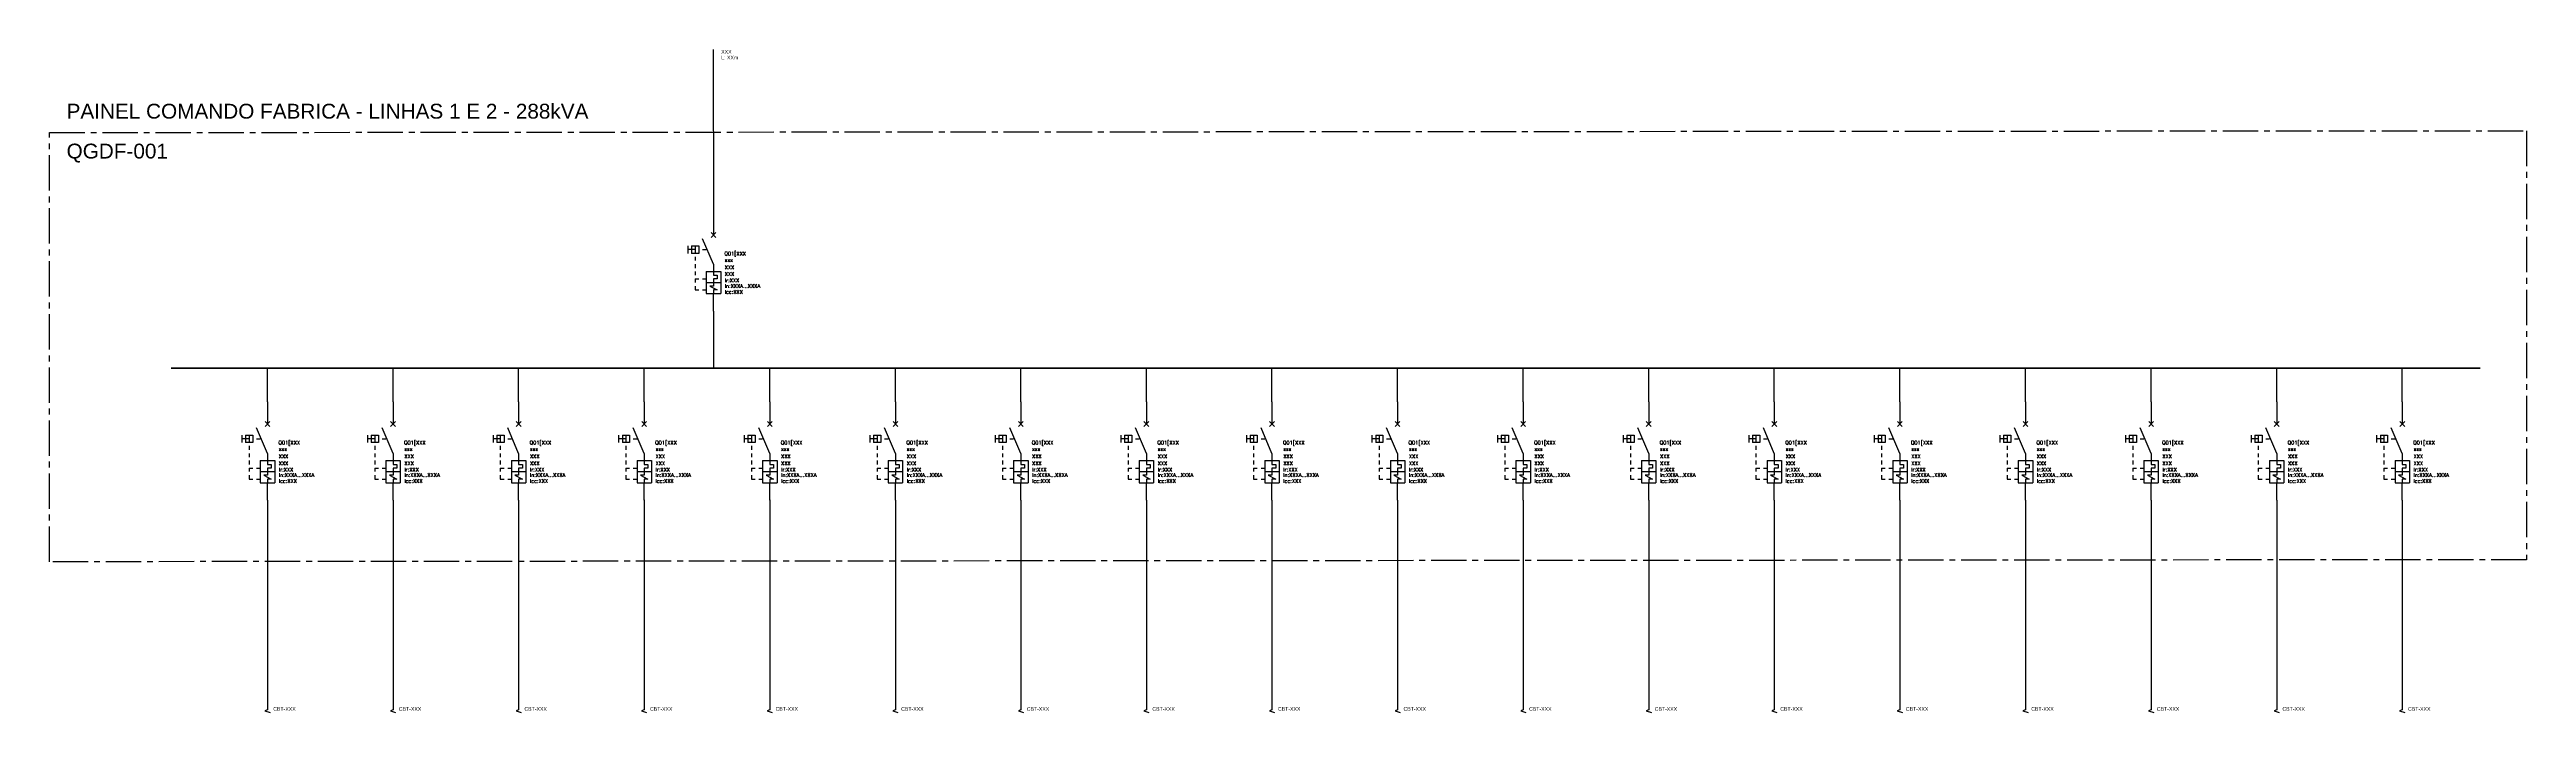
# Model space of a CAD drawing. Header units: millimetres. Extents: x -12677 to 16693, y -21987 to 772.
# Drawn here: x -12677 to -11342, y -21951 to -21594 of the extents above; entities that cross this region are included whole.
import ezdxf

# ---------------------------------------------------------------- set-up
doc = ezdxf.new("R2010")
doc.units = ezdxf.units.MM
doc.linetypes.add('CENTRO2', pattern=[28.575, 19.05, -3.175, 3.175, -3.175])
doc.layers.add('Wire', color=3, linetype='Continuous')
doc.styles.add('ROMANS', font='romans.shx', dxfattribs={"height": 300})
doc.styles.add('SKMStyle11', font='arial.ttf')

# ---------------------------------------------------------------- blocks, each defined once
blk = doc.blocks.new('DISJUNTOR')
at = {"color": 1, "linetype": 'Continuous'}
for p, q in [((-1.3, 1.3), (1.3, -1.3)), ((1.3, 1.3), (-1.3, -1.3)), ((-13.8, -5.9), (-13.8, -9.9)), ((-9.9, -7.9), (-13.8, -7.9)), ((-11.8, -5.9), (-7.9, -5.9)), ((-11.8, -5.9), (-11.8, -9.9)), ((-7.9, -9.9), (-11.8, -9.9)), ((-9.9, -5.9), (-9.9, -9.9)), ((-9.9, -11.8), (-9.9, -13.8)), ((-7.9, -5.9), (-7.9, -9.9)), ((0, -15.8), (-5.9, -2)), ((-5.9, -7.9), (-3.9, -7.9)), ((-9.9, -15.8), (-9.9, -17.8)), ((-9.9, -19.7), (-9.9, -21.7)), ((-9.9, -23.7), (-9.9, -25.6)), ((-9.9, -23.7), (-7.9, -23.7)), ((-9.9, -23.7), (-9.9, -23.7)), ((-5.9, -23.7), (-3.9, -23.7)), ((-3.9, -19.7), (3.9, -19.7)), ((-3.9, -19.7), (-3.9, -31.6)), ((-3.9, -25.6), (3.9, -25.6)), ((0, -15.8), (0, -19.7)), ((0, -19.7), (0, -21.7)), ((0, -21.7), (2, -21.7)), ((0, -23.7), (0, -25.6)), ((2, -23.7), (0, -23.7)), ((0, -25.6), (0, -27.6)), ((2, -21.7), (2, -23.7)), ((3.9, -19.7), (3.9, -31.6)), ((-9.9, -27.6), (-9.9, -29.6)), ((-9.9, -29.6), (-7.9, -29.6)), ((-5.9, -29.6), (-3.9, -29.6)), ((-3.9, -31.6), (3.9, -31.6)), ((-2, -27.6), (2, -29.6)), ((0, -27.6), (-2, -27.6)), ((0, -29.6), (0, -31.6)), ((2, -29.6), (0, -29.6))]:
    blk.add_line(p, q, dxfattribs=at)
at = {"layer": 'Wire'}
for points in [[(0, 12), (0, 0), (0, 0)], [(0, -41), (0, -31.6)]]:
    blk.add_lwpolyline(points, dxfattribs=at)
at = {"layer": 'Wire', "style": 'ROMANS'}
for tag, p in [('TAG_DISJ', (5.9, -11)), ('FABRICANTE', (6.1, -14.5)), ('MODELO', (6.1, -18.4)), ('MODELO_RELE', (6.1, -22.1)), ('IR', (6.1, -25.5)), ('IN', (6.1, -28.5)), ('ICC', (6.1, -31.7))]:
    blk.add_attdef(tag, p, '', height=2, dxfattribs=at)

msp = doc.modelspace()

# ---------------------------------------------------------------- linework, layer by layer
for p, q in [((-12319.4, -21594), (-12319.2, -21681.9)), ((-12319.2, -21734.9), (-12319.2, -21765.6)), ((-12559.6, -21783.8), (-12559.6, -21765.6)), ((-12491.9, -21783.8), (-12491.9, -21765.6)), ((-12424.2, -21783.8), (-12424.2, -21765.6)), ((-12356.5, -21783.8), (-12356.5, -21765.6)), ((-12288.8, -21783.8), (-12288.8, -21765.6)), ((-12221.1, -21783.8), (-12221.1, -21765.6)), ((-12153.5, -21783.8), (-12153.5, -21765.6)), ((-12085.8, -21783.8), (-12085.8, -21765.6)), ((-12018.1, -21783.8), (-12018.1, -21765.6)), ((-11950.4, -21783.8), (-11950.4, -21765.6)), ((-11882.7, -21783.8), (-11882.7, -21765.6)), ((-11815, -21783.8), (-11815, -21765.6)), ((-11747.3, -21783.8), (-11747.3, -21765.6)), ((-11679.6, -21783.8), (-11679.6, -21765.6)), ((-11611.9, -21783.8), (-11611.9, -21765.6)), ((-11544.2, -21783.8), (-11544.2, -21765.6)), ((-11476.5, -21783.8), (-11476.5, -21765.6)), ((-11408.8, -21783.8), (-11408.8, -21765.6)), ((-12559.6, -21836.8), (-12559.6, -21912.4)), ((-12491.9, -21836.8), (-12491.9, -21912.4)), ((-12424.2, -21836.8), (-12424.2, -21912.4)), ((-12356.5, -21836.7), (-12356.5, -21912.3)), ((-12288.8, -21836.7), (-12288.8, -21912.3)), ((-12221.1, -21836.8), (-12221.1, -21912.4)), ((-12153.5, -21836.8), (-12153.5, -21912.4)), ((-12085.8, -21836.8), (-12085.8, -21912.4)), ((-12018.1, -21836.8), (-12018.1, -21912.4)), ((-11950.4, -21836.8), (-11950.4, -21912.4)), ((-11882.7, -21836.8), (-11882.7, -21912.4)), ((-11815, -21836.8), (-11815, -21912.4)), ((-11747.3, -21836.8), (-11747.3, -21912.4)), ((-11679.6, -21836.8), (-11679.6, -21912.4)), ((-11611.9, -21836.8), (-11611.9, -21912.4)), ((-11544.2, -21836.8), (-11544.2, -21912.4)), ((-11476.5, -21836.8), (-11476.5, -21912.4)), ((-11408.8, -21836.8), (-11408.8, -21912.4)), ((-12559.6, -21904.9), (-12559.6, -21949.8)), ((-12491.9, -21904.9), (-12491.9, -21949.8)), ((-12424.2, -21904.9), (-12424.2, -21949.8)), ((-12356.5, -21904.9), (-12356.5, -21949.8)), ((-12288.8, -21904.8), (-12288.8, -21949.7)), ((-12221.1, -21904.9), (-12221.1, -21949.8)), ((-12153.5, -21904.9), (-12153.5, -21949.8)), ((-12085.8, -21904.9), (-12085.8, -21949.8)), ((-12018.1, -21904.9), (-12018.1, -21949.8)), ((-11950.4, -21904.9), (-11950.4, -21949.8)), ((-11882.7, -21904.9), (-11882.7, -21949.8)), ((-11815, -21904.9), (-11815, -21949.8)), ((-11747.3, -21904.9), (-11747.3, -21949.8)), ((-11679.6, -21904.9), (-11679.6, -21949.8)), ((-11611.9, -21904.9), (-11611.9, -21949.8)), ((-11544.2, -21904.9), (-11544.2, -21949.8)), ((-11476.5, -21904.9), (-11476.5, -21949.8)), ((-11408.8, -21904.9), (-11408.8, -21949.8))]:
    msp.add_line(p, q)
at = {"linetype": 'Continuous'}
for p, q in [((-12559.6, -21949.8), (-12561, -21950.3)), ((-12561, -21950.3), (-12558.2, -21951.2)), ((-12491.9, -21949.8), (-12493.3, -21950.3)), ((-12493.3, -21950.3), (-12490.6, -21951.2)), ((-12424.2, -21949.8), (-12425.6, -21950.3)), ((-12425.6, -21950.3), (-12422.9, -21951.2)), ((-12356.5, -21949.8), (-12357.9, -21950.3)), ((-12357.9, -21950.3), (-12355.2, -21951.2)), ((-12288.8, -21949.8), (-12290.2, -21950.3)), ((-12290.2, -21950.3), (-12287.5, -21951.2)), ((-12221.1, -21949.8), (-12222.5, -21950.3)), ((-12222.5, -21950.3), (-12219.8, -21951.2)), ((-12153.5, -21949.8), (-12154.8, -21950.3)), ((-12154.8, -21950.3), (-12152.1, -21951.2)), ((-12085.8, -21949.8), (-12087.1, -21950.3)), ((-12087.1, -21950.3), (-12084.4, -21951.2)), ((-12018.1, -21949.8), (-12019.4, -21950.3)), ((-12019.4, -21950.3), (-12016.7, -21951.2)), ((-11950.4, -21949.8), (-11951.7, -21950.3)), ((-11951.7, -21950.3), (-11949, -21951.2)), ((-11882.7, -21949.8), (-11884, -21950.3)), ((-11884, -21950.3), (-11881.3, -21951.2)), ((-11815, -21949.8), (-11816.3, -21950.3)), ((-11816.3, -21950.3), (-11813.6, -21951.2)), ((-11747.3, -21949.8), (-11748.7, -21950.3)), ((-11748.7, -21950.3), (-11745.9, -21951.2)), ((-11679.6, -21949.8), (-11681, -21950.3)), ((-11681, -21950.3), (-11678.2, -21951.2)), ((-11611.9, -21949.8), (-11613.3, -21950.3)), ((-11613.3, -21950.3), (-11610.5, -21951.2)), ((-11544.2, -21949.8), (-11545.6, -21950.3)), ((-11545.6, -21950.3), (-11542.8, -21951.2)), ((-11476.5, -21949.8), (-11477.9, -21950.3)), ((-11477.9, -21950.3), (-11475.1, -21951.2)), ((-11408.8, -21949.8), (-11410.2, -21950.3)), ((-11410.2, -21950.3), (-11407.5, -21951.2))]:
    msp.add_line(p, q, dxfattribs=at)
at = {"color": 4, "linetype": 'CENTRO2'}
msp.add_lwpolyline([(-12677.1, -21638.7), (-11341.8, -21637.7), (-11341.8, -21868.9), (-12677.1, -21870)], close=True, dxfattribs=at)
at = {"const_width": 0.917}
msp.add_lwpolyline([(-12611.7, -21765.6), (-11366.8, -21765.6)], dxfattribs=at)

# ---------------------------------------------------------------- block references
at = {"color": 3, "linetype": 'Continuous', "lineweight": 25}
for p in [(-12319.2, -21693.9), (-12559.6, -21795.8), (-12491.9, -21795.8), (-12424.2, -21795.8), (-12356.5, -21795.8), (-12288.8, -21795.8), (-12221.1, -21795.8), (-12153.5, -21795.8), (-12085.8, -21795.8), (-12018.1, -21795.8), (-11950.4, -21795.8), (-11882.7, -21795.8), (-11815, -21795.8), (-11747.3, -21795.8), (-11679.6, -21795.8), (-11611.9, -21795.8), (-11544.2, -21795.8), (-11476.5, -21795.8), (-11408.8, -21795.8)]:
    msp.add_blockref('DISJUNTOR', p, dxfattribs=at).add_auto_attribs({'IR': 'Ir:XXX', 'IN': 'In:XXXA...XXXA', 'FABRICANTE': 'xxx', 'MODELO': 'XXX', 'TAG_DISJ': 'Q01[XXX', 'MODELO_RELE': 'XXX', 'ICC': 'Icc:XXX'})

# ---------------------------------------------------------------- texts
at = {"linetype": 'Continuous', "char_height": 2, "attachment_point": 1, "style": 'SKMStyle11'}
for s, insert, width in [('XXX', (-12315, -21594.2), 12.169), ('CBT-XXX', (-12556.5, -21948.3), 23.544), ('CBT-XXX', (-12488.8, -21948.3), 23.544), ('CBT-XXX', (-12421.1, -21948.3), 23.544), ('CBT-XXX', (-12353.4, -21948.3), 23.544), ('CBT-XXX', (-12285.7, -21948.3), 23.544), ('CBT-XXX', (-12218, -21948.3), 23.544), ('CBT-XXX', (-12150.3, -21948.3), 23.544), ('CBT-XXX', (-12082.6, -21948.3), 23.544), ('CBT-XXX', (-12014.9, -21948.3), 23.544), ('CBT-XXX', (-11947.2, -21948.3), 23.544), ('CBT-XXX', (-11879.5, -21948.3), 23.544), ('CBT-XXX', (-11811.8, -21948.3), 23.544), ('CBT-XXX', (-11744.1, -21948.3), 23.544), ('CBT-XXX', (-11676.4, -21948.3), 23.544), ('CBT-XXX', (-11608.8, -21948.3), 23.544), ('CBT-XXX', (-11541.1, -21948.3), 23.544), ('CBT-XXX', (-11473.4, -21948.3), 23.544), ('CBT-XXX', (-11405.7, -21948.3), 23.544)]:
    msp.add_mtext(s, dxfattribs=dict(at, insert=insert, width=width))
at = {"linetype": 'Continuous', "insert": (-12315, -21597.3), "char_height": 2, "attachment_point": 1, "style": 'SKMStyle11'}
msp.add_mtext('L: XXm', dxfattribs=at)
at = {"color": 4, "linetype": 'Continuous', "insert": (-12667.9, -21623.2), "char_height": 8, "width": 319.104, "attachment_point": 1, "style": 'SKMStyle11'}
msp.add_mtext('{\\C256;PAINEL COMANDO FABRICA - LINHAS 1 E 2 - 288kVA}', dxfattribs=at)
at = {"color": 4, "linetype": 'Continuous', "insert": (-12667.9, -21644.7), "char_height": 8, "attachment_point": 1, "style": 'SKMStyle11'}
msp.add_mtext('{\\C256;QGDF-001}', dxfattribs=at)

doc.saveas('drawing.dxf')
